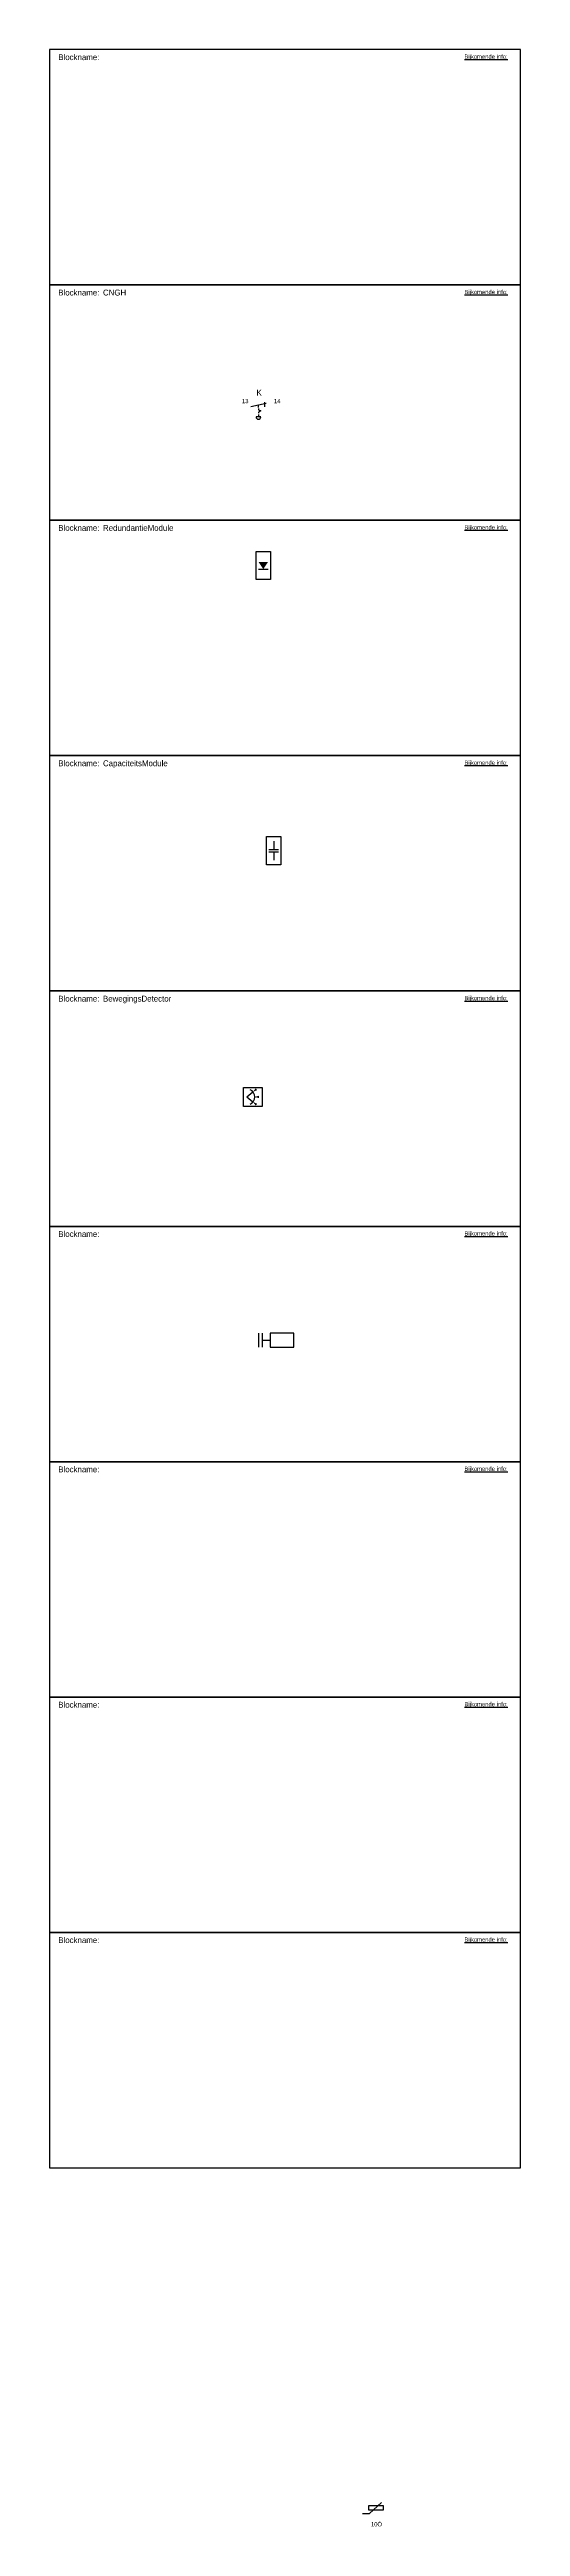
# Model space of a CAD drawing. Header units: millimetres. Extents: x -7152 to 5843, y -5056 to 10205.
# Drawn here: x 700 to 900, y -152 to 900 of the extents above; entities that cross this region are included whole.
import ezdxf
from ezdxf.enums import TextEntityAlignment as Align

# ---------------------------------------------------------------- set-up
doc = ezdxf.new("R2010")
doc.units = ezdxf.units.MM
doc.layers.add('25vol', color=7, linetype='Continuous')
doc.layers.add('BlockSupport', color=93, linetype='Continuous')
doc.styles.add('ISOPLUS', font='isoplus')
doc.styles.get("Standard").update_dxf_attribs({"font": 'isoplus.shx'})

# ---------------------------------------------------------------- blocks, each defined once
blk = doc.blocks.new('Slagdrukknop Vergrendeld')
at = {"color": 1}
blk.add_line((-1, 0), (0, 0), dxfattribs=at)
at = {"color": 7}
blk.add_lwpolyline([(-5, 1, 1), (-5, -1)], format="xyb", close=True, dxfattribs=at)
at = {"color": 1}
for points in [[(-4, 0), (-5, 0)], [(-1.5, 0), (-2, 0), (-2.5, -1), (-3, 0), (-3.5, 0)]]:
    blk.add_lwpolyline(points, dxfattribs=at)
blk = doc.blocks.new('*U415')
at = {"color": 0, "linetype": 'Continuous', "ltscale": 15}
for points in [[(0, 1.4), (-6.5, 0)], [(-0.5, 0), (-0.5, 2)]]:
    blk.add_lwpolyline(points, dxfattribs=at)
at = {"layer": 'BlockSupport', "linetype": 'Continuous', "rotation": 90}
blk.add_blockref('Slagdrukknop Vergrendeld', (-3.3, 0.7), dxfattribs=at)
at = {"color": 1, "style": 'ISOPLUS'}
blk.add_attdef('KLNR1', text='', height=1.8, dxfattribs=at).set_placement((-7.5, 1.5), align=Align.RIGHT)
at = {"color": 2, "style": 'ISOPLUS'}
blk.add_attdef('NAAM', text='', height=2.5, dxfattribs=at).set_placement((-3, 4), align=Align.BOTTOM_CENTER)
at = {"color": 1, "style": 'ISOPLUS'}
blk.add_attdef('AMP', text='', height=1.8, dxfattribs=at).set_placement((-3, 0.8), align=Align.BOTTOM_CENTER)
at = {"color": 1}
blk.add_attdef('KLNR2', text='', height=1.8, dxfattribs=at).set_placement((3.3, 3.3), align=Align.TOP_LEFT)
blk = doc.blocks.new('*U418')
at = {"color": 0}
blk.add_lwpolyline([(0, 0), (200, 0), (200, 100), (0, 100)], close=True, dxfattribs=at)
blk.add_text('Blockname:', height=2.5, dxfattribs=at).set_placement((3.7, 98), align=Align.TOP_LEFT)
at = {"color": 0, "linetype": 'Continuous'}
blk.add_text('%%UBijkomende info:', height=1.8, dxfattribs=at).set_placement((176.2, 96.1))
at = {"color": 161, "linetype": 'Continuous', "ltscale": 15, "true_color": 0x8c9ff3}
blk.add_attdef('BLOCKNAME', (22.7, 95.5), '', height=2.5, dxfattribs=at)
blk = doc.blocks.new('RedundantieModule')
at = {"color": 0}
blk.add_line((-2, -7.5), (2, -7.5), dxfattribs=at)
at = {"color": 0, "linetype": 'Continuous'}
blk.add_lwpolyline([(-3, 0), (3, 0), (3, -12), (-3, -12)], close=True, dxfattribs=at)
at = {"color": 0}
blk.add_solid([(-2, -4.5), (2, -4.5), (0, -7.5)], dxfattribs=at)
at = {"color": 2, "linetype": 'Continuous'}
blk.add_attdef('NAAM', text='', height=3.5, dxfattribs=at).set_placement((4.5, -6), align=Align.MIDDLE_LEFT)
blk = doc.blocks.new('CapaciteitsModule')
at = {"color": 0, "linetype": 'Continuous'}
for p, q in [((-2, -5.5), (2, -5.5)), ((-2, -6.5), (2, -6.5)), ((0, -2), (0, -5.5)), ((0, -6.5), (0, -10))]:
    blk.add_line(p, q, dxfattribs=at)
blk.add_lwpolyline([(-3, 0), (3, 0), (3, -12), (-3, -12)], close=True, dxfattribs=at)
at = {"color": 2, "linetype": 'Continuous'}
blk.add_attdef('NAAM', text='', height=3.5, dxfattribs=at).set_placement((4.5, -6), align=Align.MIDDLE_LEFT)
blk = doc.blocks.new('*U446')
at = {"color": 0, "linetype": 'Continuous'}
for q in [(4, 2.1), (4, -2.1)]:
    blk.add_line((1.4, 0), q, dxfattribs=at)
blk.add_lwpolyline([(0, 4), (8, 4), (8, -4), (0, -4)], close=True, dxfattribs=at)
at = {"color": 7, "linetype": 'Continuous'}
for points in [[(4, 2.1, 0, 1, 0), (5.5, 3.3, 0, 0, 0)], [(4.7, 0, 0, 1, 0), (6.6, 0, 0, 0, 0)], [(4, -2.1, 0, 1, 0), (5.5, -3.3, 0, 0, 0)]]:
    blk.add_lwpolyline(points, format="xyseb", dxfattribs=at)
at = {"color": 0, "linetype": 'Continuous'}
blk.add_arc((1.4, 0), 3.39, 295.5729, 64.4271, dxfattribs=at)
at = {"color": 2, "linetype": 'Continuous'}
blk.add_attdef('NAAMB', text='', height=3.5, dxfattribs=at).set_placement((4, 5.5), align=Align.CENTER)
blk.add_attdef('NAAMR', text='', height=3.5, dxfattribs=at).set_placement((9.5, 0), align=Align.MIDDLE_LEFT)
blk = doc.blocks.new('VoltDetectie')
at = {"color": 7, "linetype": 'Continuous'}
blk.add_lwpolyline([(4.8, -3), (14.8, -3), (14.8, 3), (4.8, 3)], close=True, dxfattribs=at)
at = {"layer": '25vol'}
for p, q in [((0, -3), (0, 3)), ((1.5, -3), (1.5, 3)), ((1.5, 0), (4.8, 0))]:
    blk.add_line(p, q, dxfattribs=at)
at = {"linetype": 'Continuous'}
for tag, p in [('TYPELIJN1', (9.8, 1.5)), ('TYPELIJN2', (9.8, -1.5))]:
    blk.add_attdef(tag, text='', height=1.8, dxfattribs=at).set_placement(p, align=Align.MIDDLE_CENTER)
at = {"color": 2, "linetype": 'Continuous'}
blk.add_attdef('BENAMING', text='', height=3.5, dxfattribs=at).set_placement((16.3, 0), align=Align.MIDDLE_LEFT)
blk = doc.blocks.new('*U331')
blk.add_lwpolyline([(-5.7, -2.4), (-2.7, -2.4), (2.3, 2.3)])
at = {"color": 0, "linetype": 'Continuous'}
blk.add_lwpolyline([(3, 1), (3, -1), (-3, -1), (-3, 1)], close=True, dxfattribs=at)
at = {"color": 2, "style": 'ISOPLUS'}
blk.add_attdef('WHNAME', text='', height=2.5, dxfattribs=at).set_placement((0.2, -2.7), align=Align.TOP_CENTER)
at = {"color": 1, "style": 'ISOPLUS'}
blk.add_attdef('WHWAARDE', text='', height=1.8, dxfattribs=at).set_placement((0.2, -6.7), align=Align.MIDDLE)

msp = doc.modelspace()

# ---------------------------------------------------------------- block references
at = {"color": 160, "linetype": 'Continuous'}
for p in [(700, 800), (700, 300), (700, 200), (700, 100), (700, 0)]:
    msp.add_blockref('*U418', p, dxfattribs=at)
at = {"color": 110, "linetype": 'Continuous'}
for p, values in [((700, 700), {'BLOCKNAME': 'CNGH'}), ((700, 600), {'BLOCKNAME': 'RedundantieModule'}), ((700, 500), {'BLOCKNAME': 'CapaciteitsModule'}), ((700, 400), {'BLOCKNAME': 'BewegingsDetector'})]:
    msp.add_blockref('*U418', p, dxfattribs=at).add_auto_attribs(values)
at = {"linetype": 'Continuous', "ltscale": 15}
msp.add_blockref('*U415', (791.991, 748.234), dxfattribs=at).add_auto_attribs({'NAAM': 'K', 'KLNR1': '13', 'KLNR2': '14'})
at = {"linetype": 'Continuous'}
for name, p in [('RedundantieModule', (790.783, 686.777)), ('CapaciteitsModule', (795.204, 565.639)), ('*U446', (782.367, 454.991)), ('VoltDetectie', (788.953, 351.638))]:
    msp.add_blockref(name, p, dxfattribs=at)
msp.add_blockref('*U331', (838.656, -144.515), dxfattribs=at).add_auto_attribs({'WHWAARDE': '10%%211'})

doc.saveas('drawing.dxf')
